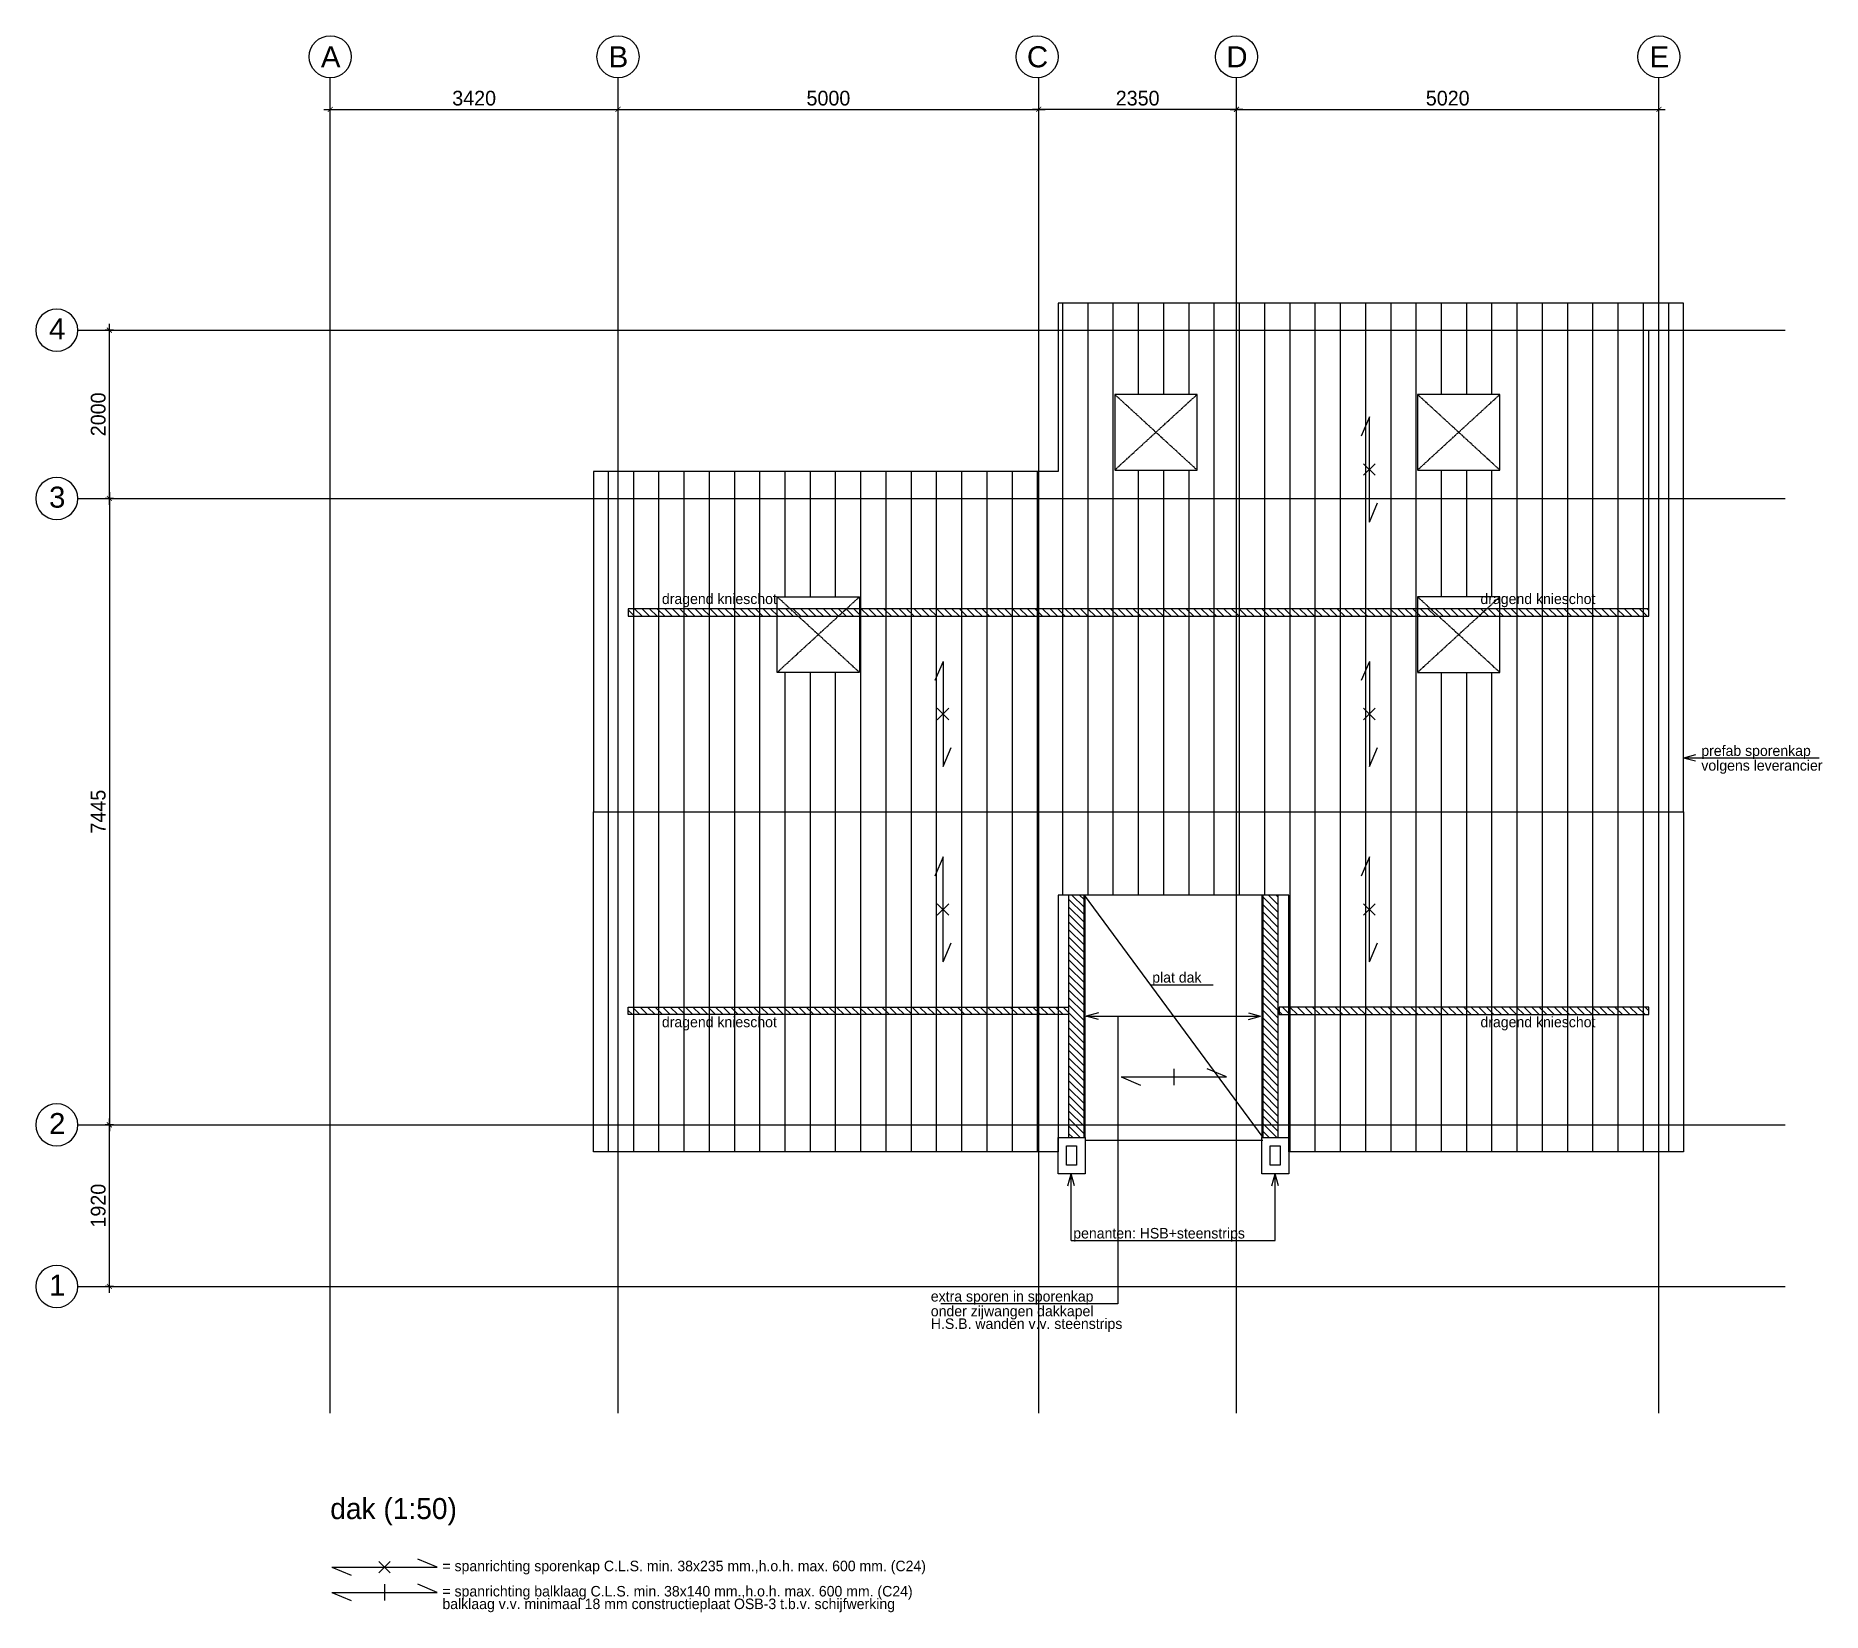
# Model space of a CAD drawing. Header units: millimetres. Extents: x -109306 to 269542, y -22401 to 197206.
# Drawn here: x -59306 to -38075, y 178469 to 197206 of the extents above; entities that cross this region are included whole.
import ezdxf
from ezdxf.enums import TextEntityAlignment as Align

# ---------------------------------------------------------------- set-up
doc = ezdxf.new("R2010")
doc.units = ezdxf.units.MM
doc.linetypes.add('CENTER', pattern=[36, 24, -3, 6, -3])
doc.linetypes.add('DASH', pattern=[15, 12, -3])
for name, color, linetype in [('13', 7, 'Continuous'), ('25', 2, 'Continuous'), ('BETON - 13', 7, 'Continuous'), ('DIMENSION', 1, 'Continuous'), ('dun', 252, 'Continuous'), ('HATCH', 9, 'Continuous'), ('STRAMIEN', 11, 'CENTER'), ('T25', 2, 'Continuous'), ('T50', 4, 'Continuous'), ('WAPENING - tekst', 2, 'Continuous')]:
    doc.layers.add(name, color=color, linetype=linetype)
doc.styles.get("Standard").update_dxf_attribs({"font": ''})
doc.styles.add('STRAMIEN', font='arial.ttf')
doc.styles.get('Standard').set_extended_font_data('Century Gothic')
doc.dimstyles.new('1-50 stramien', dxfattribs={"dimscale": 50, "dimtxt": 3.5, "dimasz": 1.2, "dimexe": 1, "dimexo": 0, "dimgap": 0.8, "dimtad": 1, "dimdec": 0, "dimzin": 12, "dimdsep": 46, "dimtxsty": 'Standard', "dimblk1": 'ARCHTICK', "dimblk2": 'ARCHTICK', "dimsah": 1, "dimcen": 0.09, "dimdle": 1.5, "dimclrd": 256, "dimclre": 254, "dimclrt": 3, "dimadec": 0, "dimazin": 0, "dimtfac": 1, "dimtdec": 0, "dimtix": 1, "dimtofl": 0, "dimtmove": 2, "dimatfit": 3, "dimldrblk": 'ARCHTICK', "dimfxl": 1, "dimtolj": 1, "dimtzin": 0, "dimarcsym": 0})

msp = doc.modelspace()

# ---------------------------------------------------------------- texts
at = {"layer": 'T25'}
for rotation, p in [(359.99998, (-51864.5, 190451.5)), (0.00002, (-42136.8, 190451.5)), (0.00002, (-51864.5, 185421.8)), (359.99998, (-42136.8, 185421.8))]:
    msp.add_text('dragend knieschot', height=125, rotation=rotation, dxfattribs=at).set_placement(p)
for s, p in [('prefab sporenkap', (-39512.2, 188646.3)), ('volgens leverancier', (-39512.2, 188471.3)), ('plat dak', (-46037.3, 185952.3)), ('penanten: HSB+steenstrips', (-46975.9, 182911.3)), ('extra sporen in sporenkap', (-48668.8, 182161.3)), ('onder zijwangen dakkapel', (-48668.8, 181986.3)), ('H.S.B. wanden v.v. steenstrips', (-48668.8, 181836.3)), ('= spanrichting sporenkap C.L.S. min. 38x235 mm.,h.o.h. max. 600 mm. (C24)', (-54473, 178956.3)), ('= spanrichting balklaag C.L.S. min. 38x140 mm.,h.o.h. max. 600 mm. (C24)', (-54473, 178656.3)), ('balklaag v.v. minimaal 18 mm constructieplaat OSB-3 t.b.v. schijfwerking', (-54473, 178506.3))]:
    msp.add_text(s, height=125, dxfattribs=at).set_placement(p)
at = {"layer": 'T50'}
msp.add_text('dak (1:50)', height=250, dxfattribs=at).set_placement((-55805.9, 179576.3))

# ---------------------------------------------------------------- blocks, each defined once
blk = doc.blocks.new('STRAMIEN')
at = {"layer": '25'}
blk.add_circle((0, 6), 6, dxfattribs=at)
at = {"layer": 'T50', "style": 'STRAMIEN'}
blk.add_attdef('TAG01', text='', height=5, dxfattribs=at).set_placement((0, 6), align=Align.MIDDLE_CENTER)
blk = doc.blocks.new('_ARCHTICK')
at = {"color": 0, "linetype": 'ByBlock', "const_width": 0.15}
blk.add_lwpolyline([(-0.5, -0.5), (0.5, 0.5)], dxfattribs=at)
blk = doc.blocks.new('*D29')
at = {"layer": 'Defpoints', "color": 0, "transparency": 16777216}
for p in [(0, 13945), (3420, 13995), (3420, 13945)]:
    blk.add_point(p, dxfattribs=at)
at = {"layer": 'DIMENSION', "color": 254, "lineweight": -2, "transparency": 16777216}
for p, q in [((0, 13945), (0, 14045)), ((3420, 13945), (3420, 14045))]:
    blk.add_line(p, q, dxfattribs=at)
at = {"layer": 'DIMENSION', "lineweight": -2, "transparency": 16777216}
blk.add_line((-75, 13995), (3495, 13995), dxfattribs=at)
at = {"layer": 'DIMENSION', "lineweight": -2, "transparency": 16777216, "xscale": 59.99999999999995, "yscale": 59.99999999999995, "zscale": 59.99999999999995, "rotation": 180}
blk.add_blockref('_ARCHTICK', (0, 13995), dxfattribs=at)
at = {"layer": 'DIMENSION', "lineweight": -2, "transparency": 16777216, "xscale": 59.99999999999995, "yscale": 59.99999999999995, "zscale": 59.99999999999995}
blk.add_blockref('_ARCHTICK', (3420, 13995), dxfattribs=at)
at = {"layer": 'DIMENSION', "color": 3, "transparency": 16777216, "insert": (1710, 14127), "char_height": 175, "attachment_point": 5}
blk.add_mtext('\\A1;3420', dxfattribs=at)
blk = doc.blocks.new('*D30')
at = {"layer": 'Defpoints', "color": 0, "transparency": 16777216}
for p in [(3420, 13945), (8420, 13995), (8420, 13945)]:
    blk.add_point(p, dxfattribs=at)
at = {"layer": 'DIMENSION', "color": 254, "lineweight": -2, "transparency": 16777216}
for p, q in [((3420, 13945), (3420, 14045)), ((8420, 13945), (8420, 14045))]:
    blk.add_line(p, q, dxfattribs=at)
at = {"layer": 'DIMENSION', "lineweight": -2, "transparency": 16777216}
blk.add_line((3345, 13995), (8495, 13995), dxfattribs=at)
at = {"layer": 'DIMENSION', "lineweight": -2, "transparency": 16777216, "xscale": 59.99999999999995, "yscale": 59.99999999999995, "zscale": 59.99999999999995, "rotation": 180}
blk.add_blockref('_ARCHTICK', (3420, 13995), dxfattribs=at)
at = {"layer": 'DIMENSION', "lineweight": -2, "transparency": 16777216, "xscale": 59.99999999999995, "yscale": 59.99999999999995, "zscale": 59.99999999999995}
blk.add_blockref('_ARCHTICK', (8420, 13995), dxfattribs=at)
at = {"layer": 'DIMENSION', "color": 3, "transparency": 16777216, "insert": (5920, 14127), "char_height": 175, "attachment_point": 5}
blk.add_mtext('\\A1;5000', dxfattribs=at)
blk = doc.blocks.new('*D31')
at = {"layer": 'Defpoints', "color": 0, "transparency": 16777216}
for p in [(8420, 13995), (8420, 13945), (10770, 13945)]:
    blk.add_point(p, dxfattribs=at)
at = {"layer": 'DIMENSION', "color": 254, "lineweight": -2, "transparency": 16777216}
for p, q in [((8420, 13945), (8420, 14045)), ((10770, 13945), (10770, 14045))]:
    blk.add_line(p, q, dxfattribs=at)
at = {"layer": 'DIMENSION', "lineweight": -2, "transparency": 16777216}
blk.add_line((10845, 13995), (8345, 13995), dxfattribs=at)
at = {"layer": 'DIMENSION', "lineweight": -2, "transparency": 16777216, "xscale": 59.99999999999995, "yscale": 59.99999999999995, "zscale": 59.99999999999995, "rotation": 180}
blk.add_blockref('_ARCHTICK', (8420, 13995), dxfattribs=at)
at = {"layer": 'DIMENSION', "lineweight": -2, "transparency": 16777216, "xscale": 59.99999999999995, "yscale": 59.99999999999995, "zscale": 59.99999999999995}
blk.add_blockref('_ARCHTICK', (10770, 13995), dxfattribs=at)
at = {"layer": 'DIMENSION', "color": 3, "transparency": 16777216, "insert": (9595, 14127), "char_height": 175, "attachment_point": 5}
blk.add_mtext('\\A1;2350', dxfattribs=at)
blk = doc.blocks.new('*D25')
at = {"layer": 'Defpoints', "color": 0, "transparency": 16777216}
for p in [(-2625, 1925), (-2575, 1925), (-2575, 5)]:
    blk.add_point(p, dxfattribs=at)
at = {"layer": 'DIMENSION', "color": 254, "lineweight": -2, "transparency": 16777216}
for p, q in [((-2575, 1925), (-2675, 1925)), ((-2575, 5), (-2675, 5))]:
    blk.add_line(p, q, dxfattribs=at)
at = {"layer": 'DIMENSION', "lineweight": -2, "transparency": 16777216}
blk.add_line((-2625, -70), (-2625, 2000), dxfattribs=at)
at = {"layer": 'DIMENSION', "lineweight": -2, "transparency": 16777216, "xscale": 59.99999999999995, "yscale": 59.99999999999995, "zscale": 59.99999999999995}
for p, rotation in [((-2625, 1925), 90), ((-2625, 5), 270)]:
    blk.add_blockref('_ARCHTICK', p, dxfattribs=dict(at, rotation=rotation))
at = {"layer": 'DIMENSION', "color": 3, "transparency": 16777216, "insert": (-2757, 965), "char_height": 175, "attachment_point": 5, "rotation": 90}
blk.add_mtext('\\A1;1920', dxfattribs=at)
blk = doc.blocks.new('*D26')
at = {"layer": 'Defpoints', "color": 0, "transparency": 16777216}
for p in [(-2575, 9370), (-2625, 1925), (-2575, 1925)]:
    blk.add_point(p, dxfattribs=at)
at = {"layer": 'DIMENSION', "color": 254, "lineweight": -2, "transparency": 16777216}
for p, q in [((-2575, 9370), (-2675, 9370)), ((-2575, 1925), (-2675, 1925))]:
    blk.add_line(p, q, dxfattribs=at)
at = {"layer": 'DIMENSION', "lineweight": -2, "transparency": 16777216}
blk.add_line((-2625, 9445), (-2625, 1850), dxfattribs=at)
at = {"layer": 'DIMENSION', "lineweight": -2, "transparency": 16777216, "xscale": 59.99999999999995, "yscale": 59.99999999999995, "zscale": 59.99999999999995}
for p, rotation in [((-2625, 9370), 90), ((-2625, 1925), 270)]:
    blk.add_blockref('_ARCHTICK', p, dxfattribs=dict(at, rotation=rotation))
at = {"layer": 'DIMENSION', "color": 3, "transparency": 16777216, "insert": (-2757, 5648), "char_height": 175, "attachment_point": 5, "rotation": 90}
blk.add_mtext('\\A1;7445', dxfattribs=at)
blk = doc.blocks.new('*D27')
at = {"layer": 'Defpoints', "color": 0, "transparency": 16777216}
for p in [(-2625, 11370), (-2575, 11370), (-2575, 9370)]:
    blk.add_point(p, dxfattribs=at)
at = {"layer": 'DIMENSION', "color": 254, "lineweight": -2, "transparency": 16777216}
for p, q in [((-2575, 11370), (-2675, 11370)), ((-2575, 9370), (-2675, 9370))]:
    blk.add_line(p, q, dxfattribs=at)
at = {"layer": 'DIMENSION', "lineweight": -2, "transparency": 16777216}
blk.add_line((-2625, 9295), (-2625, 11445), dxfattribs=at)
at = {"layer": 'DIMENSION', "lineweight": -2, "transparency": 16777216, "xscale": 59.99999999999995, "yscale": 59.99999999999995, "zscale": 59.99999999999995}
for p, rotation in [((-2625, 11370), 90), ((-2625, 9370), 270)]:
    blk.add_blockref('_ARCHTICK', p, dxfattribs=dict(at, rotation=rotation))
at = {"layer": 'DIMENSION', "color": 3, "transparency": 16777216, "insert": (-2757, 10370), "char_height": 175, "attachment_point": 5, "rotation": 90}
blk.add_mtext('\\A1;2000', dxfattribs=at)
blk = doc.blocks.new('*D28')
at = {"layer": 'Defpoints', "color": 0, "transparency": 16777216}
for p in [(10770, 13945), (15790, 13995), (15790, 13945)]:
    blk.add_point(p, dxfattribs=at)
at = {"layer": 'DIMENSION', "color": 254, "lineweight": -2, "transparency": 16777216}
for p, q in [((10770, 13945), (10770, 14045)), ((15790, 13945), (15790, 14045))]:
    blk.add_line(p, q, dxfattribs=at)
at = {"layer": 'DIMENSION', "lineweight": -2, "transparency": 16777216}
blk.add_line((10695, 13995), (15865, 13995), dxfattribs=at)
at = {"layer": 'DIMENSION', "lineweight": -2, "transparency": 16777216, "xscale": 59.99999999999995, "yscale": 59.99999999999995, "zscale": 59.99999999999995, "rotation": 180}
blk.add_blockref('_ARCHTICK', (10770, 13995), dxfattribs=at)
at = {"layer": 'DIMENSION', "lineweight": -2, "transparency": 16777216, "xscale": 59.99999999999995, "yscale": 59.99999999999995, "zscale": 59.99999999999995}
blk.add_blockref('_ARCHTICK', (15790, 13995), dxfattribs=at)
at = {"layer": 'DIMENSION', "color": 3, "transparency": 16777216, "insert": (13280, 14127), "char_height": 175, "attachment_point": 5}
blk.add_mtext('\\A1;5020', dxfattribs=at)
blk = doc.blocks.new('A$C680E42B6')
at = {"layer": '13'}
for p in [(145, 39), (145, -39)]:
    blk.add_line(p, (0, 0), dxfattribs=at)
blk = doc.blocks.new('spanr')
for p, q in [((-12.5, 0), (-7.94, -1.93)), ((-12.5, 0), (12.5, 0)), ((12.5, 0), (7.94, 1.93))]:
    blk.add_line(p, q)
blk = doc.blocks.new('A$C62C954C5')
at = {"layer": '13'}
for points in [[(68, 68), (-68, -68)], [(-68, 68), (68, -68)]]:
    blk.add_lwpolyline(points, dxfattribs=at)
at = {"layer": '13', "xscale": 50, "yscale": 50, "zscale": 50}
blk.add_blockref('spanr', (0, 0), dxfattribs=at)
blk = doc.blocks.new('A$C3ABA7436')
at = {"layer": '13'}
blk.add_lwpolyline([(0, 96), (0, -96)], dxfattribs=at)
at = {"layer": '13', "xscale": 50, "yscale": 50, "zscale": 50}
blk.add_blockref('spanr', (0, 0), dxfattribs=at)
blk = doc.blocks.new('A$C2E130DC9')
at = {"layer": 'STRAMIEN'}
for points in [[(0, -1500), (0, 14370)], [(3420, -1500), (3420, 14370)], [(8420, -1500), (8420, 14370)], [(10770, -1500), (10770, 14370)], [(15790, -1500), (15790, 14370)], [(-3000, 11370), (17290, 11370)], [(-3000, 9370), (17290, 9370)], [(-3000, 1925), (17290, 1925)], [(-3000, 5), (17290, 5)]]:
    blk.add_lwpolyline(points, dxfattribs=at)
at = {"layer": 'STRAMIEN', "linetype": 'ByBlock'}
ref = blk.add_blockref('STRAMIEN', (0, 14870), dxfattribs=dict(at, xscale=41.66666666546371, yscale=41.66666666546371, zscale=41.66666666546371, rotation=180))
ref.add_attrib('TAG01', 'A', dxfattribs={"layer": '0', "color": 4, "linetype": 'Continuous', "height": 250, "rotation": 360, "style": 'STRAMIEN'}).set_placement((5.3, 14494.5), align=Align.CENTER)
ref = blk.add_blockref('STRAMIEN', (3420, 14870), dxfattribs=dict(at, xscale=41.66666666546371, yscale=41.66666666546371, zscale=41.66666666546371, rotation=180))
ref.add_attrib('TAG01', 'B', dxfattribs={"layer": '0', "color": 4, "linetype": 'Continuous', "height": 250, "rotation": 360, "style": 'STRAMIEN'}).set_placement((3425.3, 14494.5), align=Align.CENTER)
ref = blk.add_blockref('STRAMIEN', (8400, 14870), dxfattribs=dict(at, xscale=41.66666666546371, yscale=41.66666666546371, zscale=41.66666666546371, rotation=180))
ref.add_attrib('TAG01', 'C', dxfattribs={"layer": '0', "color": 4, "linetype": 'Continuous', "height": 250, "rotation": 360, "style": 'STRAMIEN'}).set_placement((8405.3, 14494.5), align=Align.CENTER)
ref = blk.add_blockref('STRAMIEN', (10770, 14870), dxfattribs=dict(at, xscale=41.66666666546371, yscale=41.66666666546371, zscale=41.66666666546371, rotation=180))
ref.add_attrib('TAG01', 'D', dxfattribs={"layer": '0', "color": 4, "linetype": 'Continuous', "height": 250, "rotation": 360, "style": 'STRAMIEN'}).set_placement((10775.3, 14494.5), align=Align.CENTER)
ref = blk.add_blockref('STRAMIEN', (15790, 14870), dxfattribs=dict(at, xscale=41.66666666546371, yscale=41.66666666546371, zscale=41.66666666546371, rotation=180))
ref.add_attrib('TAG01', 'E', dxfattribs={"layer": '0', "color": 4, "linetype": 'Continuous', "height": 250, "rotation": 360, "style": 'STRAMIEN'}).set_placement((15795.3, 14494.5), align=Align.CENTER)
ref = blk.add_blockref('STRAMIEN', (-3250, 11120), dxfattribs=dict(at, xscale=-41.66666666546371, yscale=41.66666666546371, zscale=41.66666666546371))
ref.add_attrib('TAG01', '4', dxfattribs={"layer": '0', "color": 4, "linetype": 'Continuous', "height": 250, "rotation": 0, "style": 'STRAMIEN'}).set_placement((-3244.7, 11260.8), align=Align.CENTER)
ref = blk.add_blockref('STRAMIEN', (-3250, 9120), dxfattribs=dict(at, xscale=-41.66666666546371, yscale=41.66666666546371, zscale=41.66666666546371))
ref.add_attrib('TAG01', '3', dxfattribs={"layer": '0', "color": 4, "linetype": 'Continuous', "height": 250, "rotation": 0, "style": 'STRAMIEN'}).set_placement((-3244.7, 9260.8), align=Align.CENTER)
ref = blk.add_blockref('STRAMIEN', (-3250, 1675), dxfattribs=dict(at, xscale=-41.66666666546371, yscale=41.66666666546371, zscale=41.66666666546371))
ref.add_attrib('TAG01', '2', dxfattribs={"layer": '0', "color": 4, "linetype": 'Continuous', "height": 250, "rotation": 0, "style": 'STRAMIEN'}).set_placement((-3244.7, 1815.8), align=Align.CENTER)
ref = blk.add_blockref('STRAMIEN', (-3250, -245), dxfattribs=dict(at, xscale=-41.66666666546371, yscale=41.66666666546371, zscale=41.66666666546371))
ref.add_attrib('TAG01', '1', dxfattribs={"layer": '0', "color": 4, "linetype": 'Continuous', "height": 250, "rotation": 0, "style": 'STRAMIEN'}).set_placement((-3244.7, -104.2), align=Align.CENTER)
at = {"layer": 'DIMENSION'}
for base, p1, p2, picture, middle in [((3420, 13995), (0, 13945), (3420, 13945), '*D29', (1710, 14126.9)), ((8420, 13995), (3420, 13945), (8420, 13945), '*D30', (5920, 14126.9)), ((15790, 13995), (10770, 13945), (15790, 13945), '*D28', (13280, 14126.9))]:
    dim = blk.add_linear_dim(base=base, p1=p1, p2=p2, dimstyle='1-50 stramien', dxfattribs=at)
    dim.commit()
    dim.dimension.update_dxf_attribs({"geometry": picture, "text_midpoint": middle})
for base, p1, p2, angle, picture, middle in [((8420, 13995), (10770, 13945), (8420, 13945), 180, '*D31', (9595, 14126.9)), ((-2625, 11370), (-2575, 9370), (-2575, 11370), 90, '*D27', (-2756.9, 10370)), ((-2625, 1925), (-2575, 9370), (-2575, 1925), 270, '*D26', (-2756.9, 5647.5)), ((-2625, 1925), (-2575, 5), (-2575, 1925), 90, '*D25', (-2756.9, 965))]:
    dim = blk.add_linear_dim(base=base, p1=p1, p2=p2, angle=angle, dimstyle='1-50 stramien', dxfattribs=at)
    dim.commit()
    dim.dimension.update_dxf_attribs({"geometry": picture, "text_midpoint": middle})

# ---------------------------------------------------------------- hatches: boundary and pattern name
at = {"layer": 'HATCH'}
h = msp.add_hatch(dxfattribs=at)
h.set_pattern_fill('_USER', color=256, scale=300, angle=90, pattern_type=0)
h.set_pattern_definition([(90, (0, 0), (-300, 2e-14), [])])
h.paths.add_polyline_path([(-52675.9, 187983.8), (-39725.9, 187983.8), (-39725.9, 194026.3), (-47155.9, 194026.3), (-47155.9, 192026.3), (-52675.9, 192026.3)])
h.paths.add_polyline_path([(-49515.9, 189638.5), (-50495.9, 189638.5), (-50495.9, 190538.4), (-49515.9, 190538.4)], flags=16)
h.paths.add_polyline_path([(-46483.9, 192043.5), (-45503.9, 192043.5), (-45503.9, 192943.4), (-46483.9, 192943.4)], flags=16)
h.paths.add_polyline_path([(-42885.9, 192043.5), (-41905.9, 192043.5), (-41905.9, 192943.4), (-42885.9, 192943.4)], flags=16)
h.paths.add_polyline_path([(-42885.9, 189638.5), (-41905.9, 189638.5), (-41905.9, 190538.4), (-42885.9, 190538.4)], flags=16)
h.paths.add_polyline_path([(-39725.9, 183941.3), (-44415.9, 183941.3), (-44415.9, 186993.3), (-47155.9, 186993.3), (-47155.9, 183941.3), (-52675.9, 183941.3), (-52675.9, 187983.8), (-39725.9, 187983.8)])
at = {"layer": 'HATCH', "linetype": 'DASH'}
h = msp.add_hatch(dxfattribs=at)
h.set_pattern_fill('ANSI31', color=256, scale=20, angle=90)
h.paths.add_polyline_path([(-47031.9, 185660.8), (-47031.9, 185571.8), (-52265.9, 185571.8), (-52265.9, 185660.8)])
h.paths.add_polyline_path([(-44527.9, 185660.8), (-44527.9, 185571.8), (-40135.9, 185571.8), (-40135.9, 185660.8)])
h.paths.add_polyline_path([(-40135.9, 190306.8), (-40135.9, 190395.8), (-52265.9, 190395.8), (-52265.9, 190306.8)])
h = msp.add_hatch(dxfattribs=at)
h.set_pattern_fill('ANSI31', color=256, scale=20, angle=90)
h.paths.add_polyline_path([(-47031.9, 184111.3), (-46847.9, 184111.3), (-46847.9, 186993.3), (-47031.9, 186993.3)])
h.paths.add_polyline_path([(-44723.9, 184111.3), (-44539.9, 184111.3), (-44539.9, 186993.3), (-44723.9, 186993.3)])

# ---------------------------------------------------------------- linework, layer by layer
at = {"layer": '13'}
for p, q in [((-39581, 188660.1), (-39725.9, 188621.3)), ((-38112.4, 188621.3), (-39725.9, 188621.3)), ((-39581, 188582.5), (-39725.9, 188621.3)), ((-47000.9, 182886.3), (-47000.9, 183681.3)), ((-44575.9, 182886.3), (-44575.9, 183681.3)), ((-47000.9, 182886.3), (-44575.9, 182886.3)), ((-46447.9, 182136.3), (-48547.9, 182136.3))]:
    msp.add_line(p, q, dxfattribs=at)
at = {"layer": '13', "linetype": 'DASH'}
msp.add_lwpolyline([(-40135.9, 190395.8), (-40135.9, 193706.3)], dxfattribs=at)
for points in [[(-47031.9, 184111.3), (-46847.9, 184111.3), (-46847.9, 186993.3), (-47031.9, 186993.3)], [(-46847.9, 184111.3), (-46835.9, 184111.3), (-46835.9, 186993.3), (-46847.9, 186993.3)], [(-44735.9, 184111.3), (-44723.9, 184111.3), (-44723.9, 186993.3), (-44735.9, 186993.3)], [(-44723.9, 184111.3), (-44539.9, 184111.3), (-44539.9, 186993.3), (-44723.9, 186993.3)]]:
    msp.add_lwpolyline(points, close=True, dxfattribs=at)
at = {"layer": '13'}
for points in [[(-46847.9, 186993.3), (-44723.9, 184111.3)], [(-46822.9, 185552.3), (-44748.9, 185552.3)], [(-46447.9, 185552.3), (-46447.9, 182136.3)], [(-46835.9, 184081.3), (-44723.9, 184081.3)]]:
    msp.add_lwpolyline(points, dxfattribs=at)
at = {"layer": 'BETON - 13'}
msp.add_lwpolyline([(-46062.3, 185927.3), (-45312.3, 185927.3)], dxfattribs=at)
at = {"layer": 'dun'}
for points in [[(-46835.9, 184111.3), (-46835.9, 183681.3), (-47155.9, 183681.3), (-47155.9, 184111.3)], [(-44415.9, 184111.3), (-44415.9, 183681.3), (-44735.9, 183681.3), (-44735.9, 184111.3)], [(-46935.9, 184011.3), (-46935.9, 183781.3), (-47055.9, 183781.3), (-47055.9, 184011.3)], [(-44515.9, 184011.3), (-44515.9, 183781.3), (-44635.9, 183781.3), (-44635.9, 184011.3)]]:
    msp.add_lwpolyline(points, close=True, dxfattribs=at)
at = {"layer": 'HATCH'}
for points in [[(-52675.9, 187983.8), (-39725.9, 187983.8), (-39725.9, 194026.3), (-47155.9, 194026.3), (-47155.9, 192026.3), (-52675.9, 192026.3)], [(-40135.9, 190306.8), (-40135.9, 190395.8), (-52265.9, 190395.8), (-52265.9, 190306.8)], [(-39725.9, 183941.3), (-44415.9, 183941.3), (-44415.9, 186993.3), (-47155.9, 186993.3), (-47155.9, 183941.3), (-52675.9, 183941.3), (-52675.9, 187983.8), (-39725.9, 187983.8)], [(-47031.9, 185660.8), (-47031.9, 185571.8), (-52265.9, 185571.8), (-52265.9, 185660.8)], [(-44527.9, 185660.8), (-44527.9, 185571.8), (-40135.9, 185571.8), (-40135.9, 185660.8)]]:
    msp.add_lwpolyline(points, close=True, dxfattribs=at)
at = {"layer": 'HATCH', "linetype": 'DASH'}
for points in [[(-46483.9, 192043.5), (-45503.9, 192043.5), (-45503.9, 192943.4), (-46483.9, 192943.4)], [(-42885.9, 192043.5), (-41905.9, 192043.5), (-41905.9, 192943.4), (-42885.9, 192943.4)], [(-49515.9, 189638.5), (-50495.9, 189638.5), (-50495.9, 190538.4), (-49515.9, 190538.4)], [(-42885.9, 189638.5), (-41905.9, 189638.5), (-41905.9, 190538.4), (-42885.9, 190538.4)]]:
    msp.add_lwpolyline(points, close=True, dxfattribs=at)
for points in [[(-46483.9, 192043.5), (-45503.9, 192943.4)], [(-45503.9, 192043.5), (-46483.9, 192943.4)], [(-42885.9, 192043.5), (-41905.9, 192943.4)], [(-41905.9, 192043.5), (-42885.9, 192943.4)], [(-49515.9, 189638.5), (-50495.9, 190538.4)], [(-50495.9, 189638.5), (-49515.9, 190538.4)], [(-42885.9, 189638.5), (-41905.9, 190538.4)], [(-41905.9, 189638.5), (-42885.9, 190538.4)]]:
    msp.add_lwpolyline(points, dxfattribs=at)

# ---------------------------------------------------------------- block references
at = {"layer": '13'}
for p, rotation in [((-43456.9, 192051), 90.00000000000004), ((-48523.9, 189145.3), 270), ((-43456.9, 189145.3), 270), ((-48523.9, 186822.3), 90), ((-43456.9, 186822.3), 90)]:
    msp.add_blockref('A$C62C954C5', p, dxfattribs=dict(at, rotation=rotation))
for name, p in [('A$C3ABA7436', (-45779.9, 184831.3)), ('A$C62C954C5', (-55160.6, 179004.8)), ('A$C3ABA7436', (-55160.6, 178704.8))]:
    msp.add_blockref(name, p, dxfattribs=at)
at = {"layer": 'DIMENSION', "xscale": -1}
for p, rotation in [((-46822.9, 185552.3), 180), ((-47000.9, 183681.3), 89.9999999999967), ((-44575.9, 183681.3), 89.9999999999967)]:
    msp.add_blockref('A$C680E42B6', p, dxfattribs=dict(at, rotation=rotation))
at = {"layer": 'DIMENSION', "rotation": 180}
msp.add_blockref('A$C680E42B6', (-44748.9, 185552.3), dxfattribs=at)
at = {"layer": 'WAPENING - tekst'}
msp.add_blockref('A$C2E130DC9', (-55805.9, 182336.3), dxfattribs=at)

msp.set_redraw_order([(e.dxf.handle, doc.entitydb.next_handle()) for e in msp.query("TEXT MTEXT ATTDEF DIMENSION ARC_DIMENSION")])  # texts and dimensions are drawn at this point

doc.saveas('drawing.dxf')
